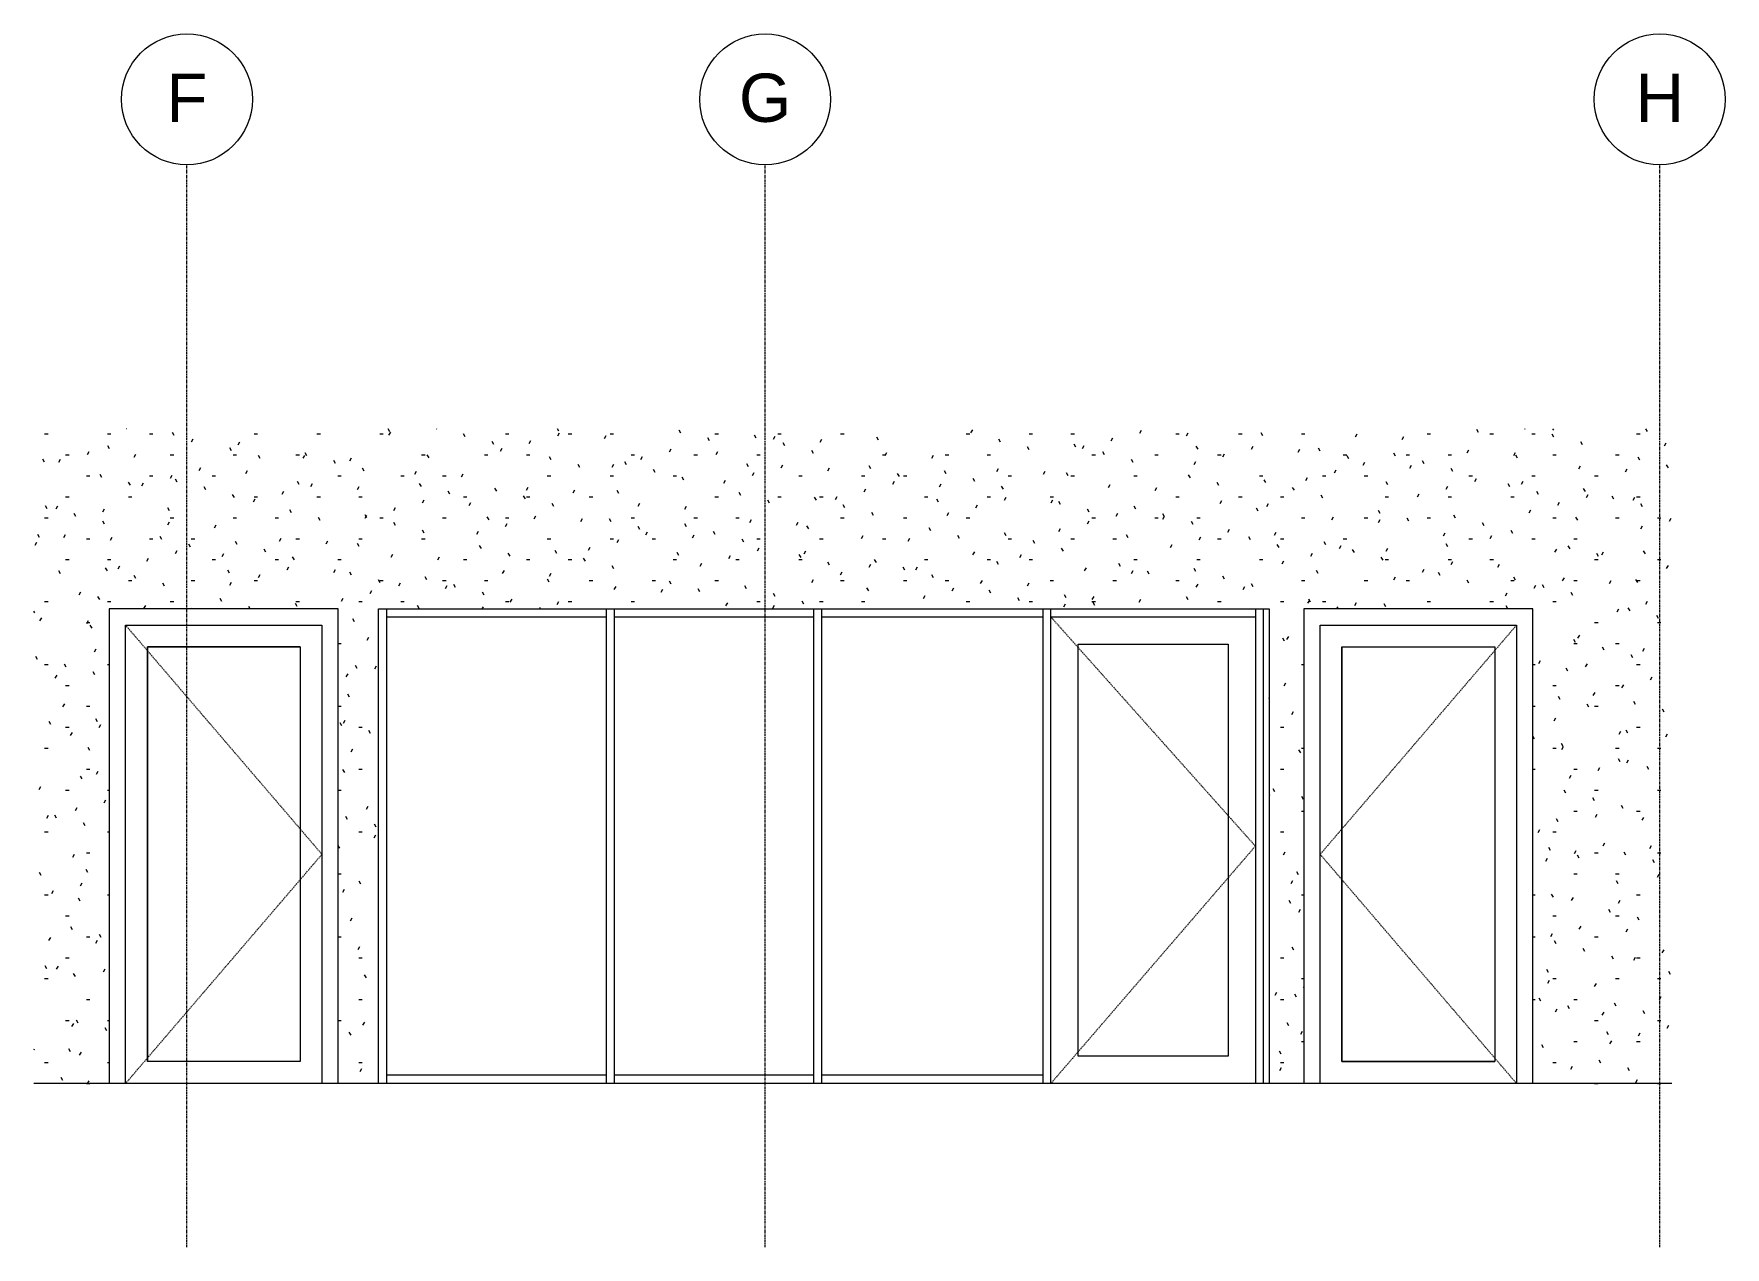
# Model space of a CAD drawing. Header units: inches. Extents: x -1667 to 6650, y -30 to 273.
# Drawn here: x 2048.9 to 2359, y -30 to 192.4 of the extents above; entities that cross this region are included whole.
import ezdxf

# ---------------------------------------------------------------- set-up
doc = ezdxf.new("R2010")
doc.units = ezdxf.units.IN
doc.header["$MEASUREMENT"] = 0
doc.linetypes.add('Dash 1_16_', pattern=[0.125, 0.0625, -0.0625])
doc.linetypes.add('Grid Line 1_2_', pattern=[0.875, 0.5, -0.125, 0.125, -0.125])
for name, color, linetype, lineweight in [('A-DOOR', 31, 'Continuous', 18), ('A-DOOR-FRAM', 31, 'Continuous', 9), ('A-DOOR-GLAZ', 31, 'Continuous', 9), ('A-GLAZ-CWMG', 51, 'Continuous', 9), ('A-WALL-PATT', 111, 'Continuous', 18), ('C-BLDG-PADS', 91, 'Continuous', 9), ('I-WALL', 2, 'Continuous', 18), ('S-GRID', 1, 'Continuous', 9), ('S-GRID-IDEN', 1, 'Continuous', 9)]:
    doc.layers.add(name, color=color, linetype=linetype, lineweight=lineweight)
doc.styles.add('Arial', font='arial.ttf', dxfattribs={"height": 8.851796})

# ---------------------------------------------------------------- blocks, each defined once
blk = doc.blocks.new('Grid - Grid Head - Circle-50561-OFFICE - EAST ELEVATION')
at = {"layer": 'S-GRID-IDEN', "color": 7}
blk.add_circle((1010.46, 180.37), 12, dxfattribs=at)
blk = doc.blocks.new('Open Source Metal Building_Exterior_rvt-9-OFFICE - EAST ELEVATION')
at = {"layer": 'C-BLDG-PADS', "color": 250, "lineweight": 18}
blk.add_line((1176.66, 0), (876.4, 0), dxfattribs=at)
at = {"layer": 'S-GRID', "linetype": 'Grid Line 1_2_'}
for p, q in [((904.46, -30), (904.46, 168.38)), ((1010.46, -30), (1010.46, 168.38)), ((1174.46, -30), (1174.46, 168.38))]:
    blk.add_line(p, q, dxfattribs=at)
at = {"layer": 'S-GRID-IDEN', "char_height": 8.85, "attachment_point": 2, "line_spacing_factor": 0.938532, "style": 'Arial', "bg_fill": 3, "box_fill_scale": 1.25, "bg_fill_color": 0, "bg_fill_transparency": 0}
for s, insert, width in [('F', (904.46, 185.09), 8.964), ('G', (1010.46, 185.09), 11.448), ('H', (1174.46, 185.09), 10.584)]:
    blk.add_mtext(s, dxfattribs=dict(at, insert=insert, width=width))
at = {"color": 130, "lineweight": 5}
for p in [(-106, 0), (0, 0), (164, 0)]:
    blk.add_blockref('Grid - Grid Head - Circle-50561-OFFICE - EAST ELEVATION', p, dxfattribs=at)
blk = doc.blocks.new('Single-Glass 1 - 36_ x 84_-564716-OFFICE - EAST ELEVATION')
at = {"layer": 'A-DOOR', "linetype": 'Dash 1_16_', "lineweight": 9}
for p in [(1148.21, 84), (1148.21, 0)]:
    blk.add_line(p, (1112.21, 42), dxfattribs=at)
at = {"layer": 'A-DOOR', "lineweight": 9}
for p, q in [((1116.21, 4), (1116.21, 80)), ((1116.21, 80), (1144.21, 80)), ((1144.21, 80), (1144.21, 4)), ((1144.21, 4), (1116.21, 4))]:
    blk.add_line(p, q, dxfattribs=at)
at = {"layer": 'A-DOOR-FRAM'}
for p, q in [((1151.21, 87), (1109.21, 87)), ((1109.21, 87), (1109.21, 0)), ((1151.21, 0), (1151.21, 87)), ((1112.21, 84), (1148.21, 84)), ((1112.21, 0), (1112.21, 84)), ((1148.21, 84), (1148.21, 0))]:
    blk.add_line(p, q, dxfattribs=at)
at = {"layer": 'A-DOOR-GLAZ'}
for p, q in [((1116.21, 80), (1144.21, 80)), ((1116.21, 80), (1116.21, 4)), ((1144.21, 80), (1144.21, 4)), ((1116.21, 4), (1144.21, 4))]:
    blk.add_line(p, q, dxfattribs=at)
blk = doc.blocks.new('Rectangular Mullion - 2_5_ x 5_ rectangular-700947-OFFICE - EAST ELEVATION')
at = {"layer": 'A-GLAZ-CWMG'}
for p, q in [((941.09, 0), (941.09, 1.5)), ((981.34, 1.5), (941.09, 1.5)), ((981.34, 1.5), (981.34, 0))]:
    blk.add_line(p, q, dxfattribs=at)
blk = doc.blocks.new('Rectangular Mullion - 2_5_ x 5_ rectangular-612077-OFFICE - EAST ELEVATION')
at = {"layer": 'A-GLAZ-CWMG'}
blk.add_line((941.09, 0), (941.09, 87), dxfattribs=at)
blk = doc.blocks.new('Rectangular Mullion - 2_5_ x 5_ rectangular-700948-OFFICE - EAST ELEVATION')
at = {"layer": 'A-GLAZ-CWMG'}
for p, q in [((941.09, 85.5), (941.09, 87)), ((981.34, 87), (981.34, 85.5)), ((941.09, 85.5), (981.34, 85.5))]:
    blk.add_line(p, q, dxfattribs=at)
blk = doc.blocks.new('Rectangular Mullion - 2_5_ x 5_ rectangular-700949-OFFICE - EAST ELEVATION')
at = {"layer": 'A-GLAZ-CWMG'}
for p, q in [((982.84, 85.5), (982.84, 87)), ((1019.34, 87), (1019.34, 85.5)), ((982.84, 85.5), (1019.34, 85.5))]:
    blk.add_line(p, q, dxfattribs=at)
blk = doc.blocks.new('Rectangular Mullion - 2_5_ x 5_ rectangular-700950-OFFICE - EAST ELEVATION')
at = {"layer": 'A-GLAZ-CWMG'}
for p, q in [((1062.84, 85.5), (1062.84, 87)), ((1100.34, 87), (1100.34, 85.5)), ((1062.84, 85.5), (1100.34, 85.5))]:
    blk.add_line(p, q, dxfattribs=at)
blk = doc.blocks.new('Rectangular Mullion - 2_5_ x 5_ rectangular-700951-OFFICE - EAST ELEVATION')
at = {"layer": 'A-GLAZ-CWMG'}
for p, q in [((982.84, 0), (982.84, 1.5)), ((1019.34, 1.5), (982.84, 1.5)), ((1019.34, 1.5), (1019.34, 0))]:
    blk.add_line(p, q, dxfattribs=at)
blk = doc.blocks.new('Rectangular Mullion - 2_5_ x 5_ rectangular-700952-OFFICE - EAST ELEVATION')
at = {"layer": 'A-GLAZ-CWMG'}
for p, q in [((1020.84, 0), (1020.84, 1.5)), ((1061.34, 1.5), (1020.84, 1.5)), ((1061.34, 1.5), (1061.34, 0))]:
    blk.add_line(p, q, dxfattribs=at)
blk = doc.blocks.new('Rectangular Mullion - 2_5_ x 5_ rectangular-612075-OFFICE - EAST ELEVATION')
at = {"layer": 'A-GLAZ-CWMG'}
for p, q in [((981.34, 87), (981.34, 0)), ((982.84, 0), (982.84, 87))]:
    blk.add_line(p, q, dxfattribs=at)
blk = doc.blocks.new('Door_Single_Storefront - one-700958-OFFICE - EAST ELEVATION')
at = {"layer": 'A-DOOR', "linetype": 'Dash 1_16_', "lineweight": 9}
for p, q in [((1062.84, 85.5), (1100.34, 43.5)), ((1100.34, 43.5), (1062.84, 0))]:
    blk.add_line(p, q, dxfattribs=at)
at = {"layer": 'A-DOOR'}
for p, q in [((1067.84, 5), (1067.84, 80.5)), ((1067.84, 80.5), (1095.34, 80.5)), ((1095.34, 80.5), (1095.34, 5)), ((1095.34, 5), (1067.84, 5))]:
    blk.add_line(p, q, dxfattribs=at)
blk = doc.blocks.new('Rectangular Mullion - 2_5_ x 5_ rectangular-700953-OFFICE - EAST ELEVATION')
at = {"layer": 'A-GLAZ-CWMG'}
for p, q in [((1020.84, 85.5), (1020.84, 87)), ((1061.34, 87), (1061.34, 85.5)), ((1020.84, 85.5), (1061.34, 85.5))]:
    blk.add_line(p, q, dxfattribs=at)
blk = doc.blocks.new('Rectangular Mullion - 2_5_ x 5_ rectangular-614138-OFFICE - EAST ELEVATION')
at = {"layer": 'A-GLAZ-CWMG'}
for p, q in [((1100.34, 87), (1100.34, 0)), ((1101.84, 0), (1101.84, 87))]:
    blk.add_line(p, q, dxfattribs=at)
blk = doc.blocks.new('Single-Glass 1 - 36_ x 84_-564710-OFFICE - EAST ELEVATION')
at = {"layer": 'A-DOOR', "linetype": 'Dash 1_16_', "lineweight": 9}
for p in [(893.21, 84), (893.21, 0)]:
    blk.add_line(p, (929.21, 42), dxfattribs=at)
at = {"layer": 'A-DOOR', "lineweight": 9}
for p, q in [((897.21, 80), (925.21, 80)), ((897.21, 4), (897.21, 80)), ((925.21, 80), (925.21, 4)), ((925.21, 4), (897.21, 4))]:
    blk.add_line(p, q, dxfattribs=at)
at = {"layer": 'A-DOOR-FRAM'}
for p, q in [((932.21, 87), (890.21, 87)), ((890.21, 87), (890.21, 0)), ((932.21, 0), (932.21, 87)), ((893.21, 0), (893.21, 84)), ((893.21, 84), (929.21, 84)), ((929.21, 84), (929.21, 0))]:
    blk.add_line(p, q, dxfattribs=at)
at = {"layer": 'A-DOOR-GLAZ'}
for p, q in [((897.21, 80), (897.21, 4)), ((925.21, 80), (897.21, 80)), ((925.21, 80), (925.21, 4)), ((925.21, 4), (897.21, 4))]:
    blk.add_line(p, q, dxfattribs=at)

msp = doc.modelspace()

# ---------------------------------------------------------------- hatches: boundary and pattern name
at = {"layer": 'A-WALL-PATT', "lineweight": 9}
h = msp.add_hatch(dxfattribs=at)
h.set_pattern_fill('FP_22', color=256, style=0, pattern_type=2)
h.set_pattern_definition([(0, (8, 0), (15.36, 3.84), [0.634, -10.886, 0.634, -10.886, -61.44]), (0, (8, 0), (15.36, 3.84), [-23.04, 0.634, -22.406, 0.634, -10.886, -26.88]), (0, (8, 0), (15.36, 3.84), [-57.6, 0.634, -7.046, 0.634, -18.566]), (120, (13.76, 1.92), (-11.0055376, 11.38215), [0.634, -10.886, 0.634, -10.886, -61.44]), (120, (13.76, 1.92), (-11.0055376, 11.38215), [-23.04, 0.634, -22.406, 0.634, -10.886, -26.88]), (120, (13.76, 1.92), (-11.0055376, 11.38215), [-57.6, 0.634, -7.046, 0.634, -18.566]), (240, (15.68, 9.6), (-4.3544624, -15.22215), [0.634, -10.886, 0.634, -10.886, -61.44]), (240, (15.68, 9.6), (-4.3544624, -15.22215), [-23.04, 0.634, -22.406, 0.634, -10.886, -26.88]), (240, (15.68, 9.6), (-4.3544624, -15.22215), [-57.6, 0.634, -7.046, 0.634, -18.566])])
h.paths.add_polyline_path([(2062.73, 0), (2062.73, 87), (2104.73, 87), (2104.73, 0), (2112.1, 0), (2112.1, 87), (2275.35, 87), (2275.35, 0), (2281.73, 0), (2281.73, 87), (2323.73, 87), (2323.73, 0), (2349.17, 0), (2349.17, 120.01), (2048.91, 120.01), (2048.91, 0)], flags=0)

# ---------------------------------------------------------------- linework, layer by layer
at = {"layer": 'I-WALL'}
for p, q in [((2112.1, 0), (2112.1, 87)), ((2112.1, 87), (2275.35, 87)), ((2275.35, 87), (2275.35, 0))]:
    msp.add_line(p, q, dxfattribs=at)

# ---------------------------------------------------------------- block references
at = {"layer": 'A-DOOR'}
for name in ['Single-Glass 1 - 36_ x 84_-564710-OFFICE - EAST ELEVATION', 'Single-Glass 1 - 36_ x 84_-564716-OFFICE - EAST ELEVATION', 'Door_Single_Storefront - one-700958-OFFICE - EAST ELEVATION']:
    msp.add_blockref(name, (1172.52, 0), dxfattribs=at)
at = {"layer": 'A-GLAZ-CWMG'}
for name, p in [('Rectangular Mullion - 2_5_ x 5_ rectangular-612077-OFFICE - EAST ELEVATION', (1172.52, 0)), ('Rectangular Mullion - 2_5_ x 5_ rectangular-700948-OFFICE - EAST ELEVATION', (1172.52, 0)), ('Rectangular Mullion - 2_5_ x 5_ rectangular-612075-OFFICE - EAST ELEVATION', (1172.52, 0)), ('Rectangular Mullion - 2_5_ x 5_ rectangular-700949-OFFICE - EAST ELEVATION', (1172.52, 0)), ('Rectangular Mullion - 2_5_ x 5_ rectangular-612075-OFFICE - EAST ELEVATION', (1210.52, 0)), ('Rectangular Mullion - 2_5_ x 5_ rectangular-700953-OFFICE - EAST ELEVATION', (1172.52, 0)), ('Rectangular Mullion - 2_5_ x 5_ rectangular-612075-OFFICE - EAST ELEVATION', (1252.52, 0)), ('Rectangular Mullion - 2_5_ x 5_ rectangular-700950-OFFICE - EAST ELEVATION', (1172.52, 0)), ('Rectangular Mullion - 2_5_ x 5_ rectangular-614138-OFFICE - EAST ELEVATION', (1172.52, 0)), ('Rectangular Mullion - 2_5_ x 5_ rectangular-700947-OFFICE - EAST ELEVATION', (1172.52, 0)), ('Rectangular Mullion - 2_5_ x 5_ rectangular-700951-OFFICE - EAST ELEVATION', (1172.52, 0)), ('Rectangular Mullion - 2_5_ x 5_ rectangular-700952-OFFICE - EAST ELEVATION', (1172.52, 0))]:
    msp.add_blockref(name, p, dxfattribs=at)

# ---------------------------------------------------------------- next in the draw order: block references
at = {"color": 90, "lineweight": 5}
msp.add_blockref('Open Source Metal Building_Exterior_rvt-9-OFFICE - EAST ELEVATION', (1172.52, 0), dxfattribs=at)

doc.saveas('drawing.dxf')
